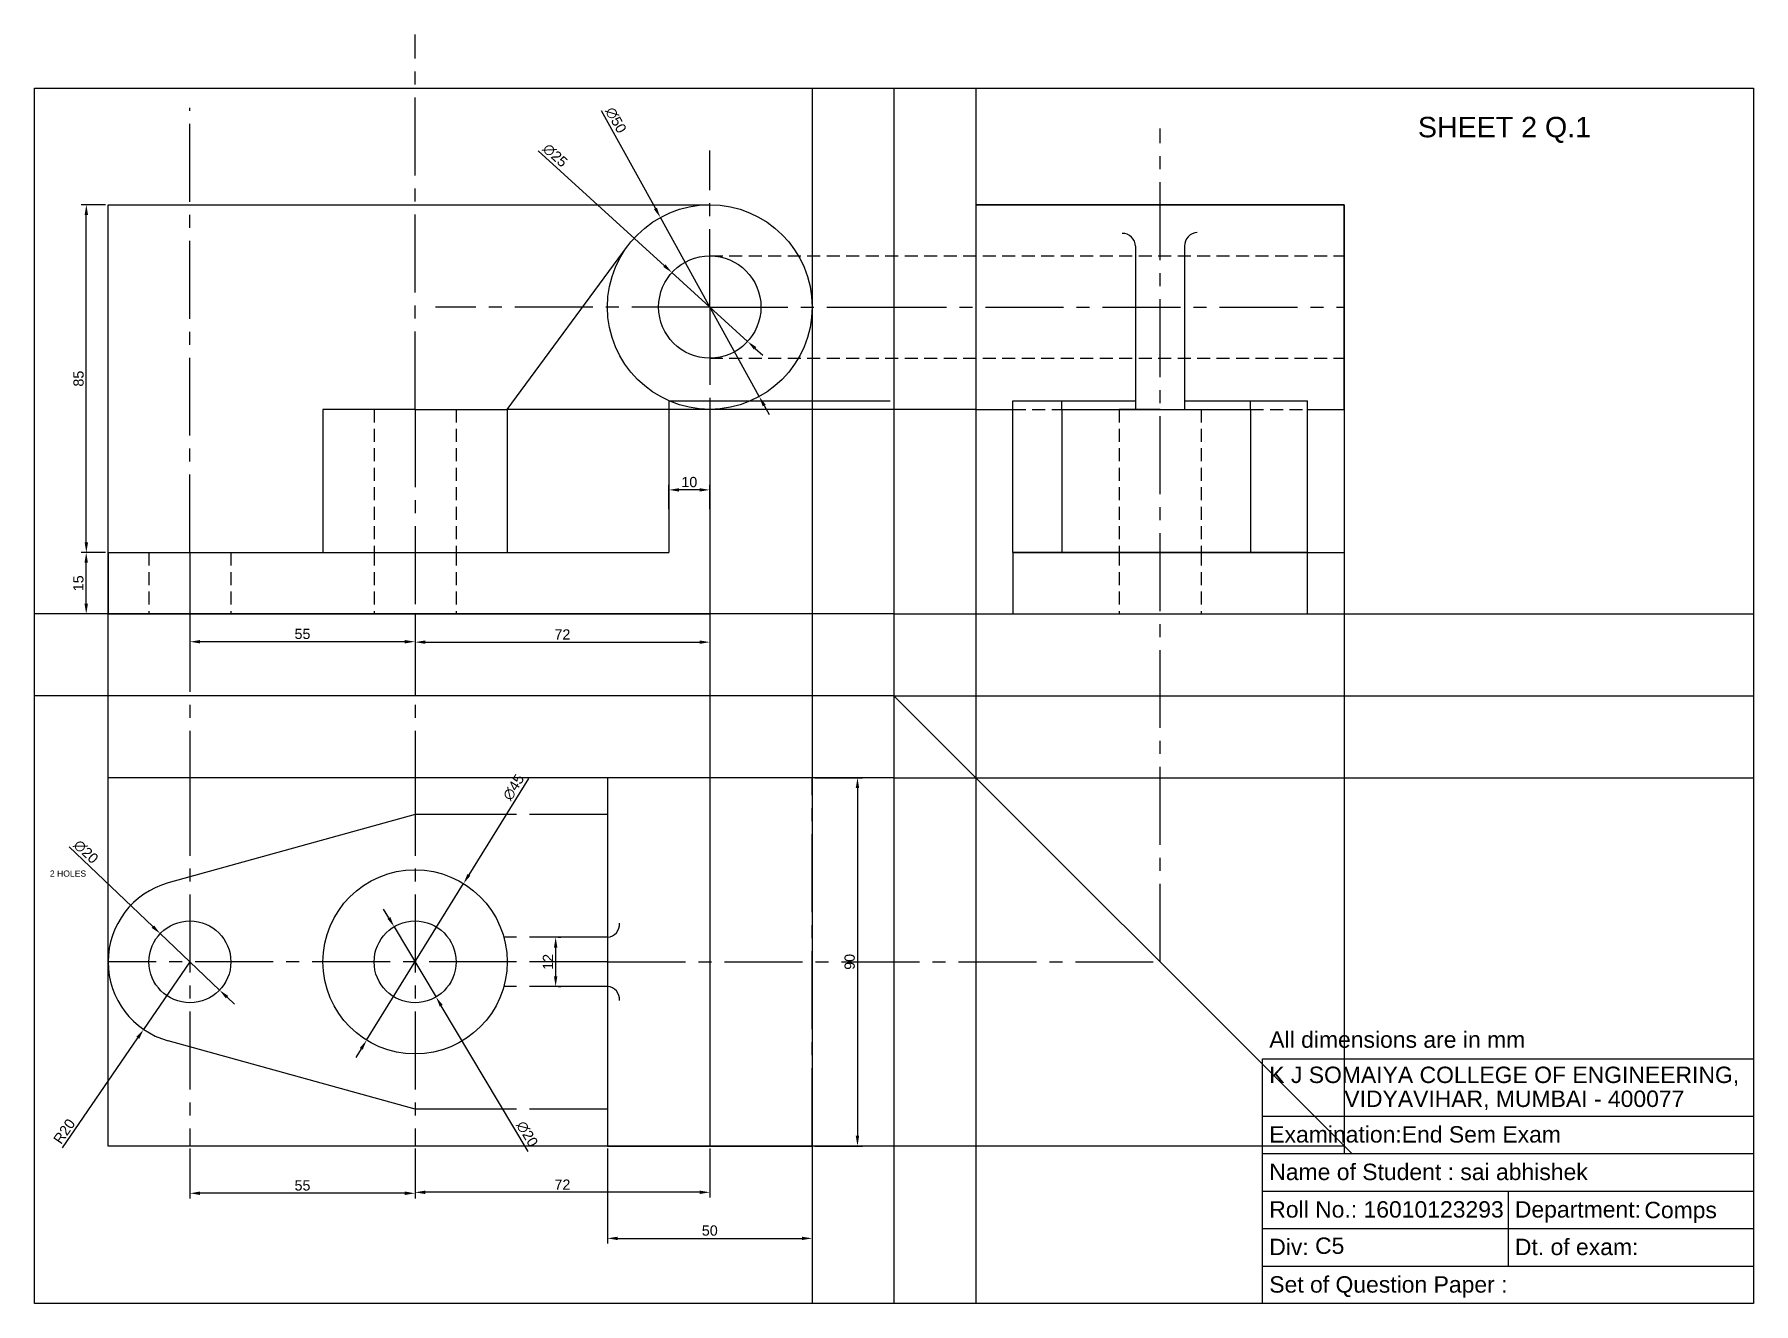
# Model space of a CAD drawing. Header units: millimetres. Extents: x 1601 to 2507, y 1695 to 2010.
# Drawn here: x 1600.5 to 2020.5, y 1700 to 2010.1 of the extents above; entities that cross this region are included whole.
import ezdxf

# ---------------------------------------------------------------- set-up
doc = ezdxf.new("R2010")
doc.units = ezdxf.units.MM
doc.linetypes.add('CENTER2', pattern=[28.575, 19.05, -3.175, 3.175, -3.175])
doc.linetypes.add('HIDDEN2', pattern=[4.7625, 3.175, -1.5875])
doc.styles.get("Standard").update_dxf_attribs({"font": 'arial.ttf'})
doc.dimstyles.new('ISO-25', dxfattribs={"dimtxt": 2.5, "dimasz": 2.5, "dimexe": 1.25, "dimexo": 0.625, "dimtad": 1, "dimtxsty": 'Standard', "dimcen": 2.5, "dimadec": 0, "dimazin": 0, "dimtfac": 1, "dimtmove": 0, "dimatfit": 3, "dimfxl": 1, "dimarcsym": 0})

msp = doc.modelspace()

# ---------------------------------------------------------------- texts
at = {"linetype": 'Continuous', "lineweight": 9}
msp.add_text('SHEET 2 Q.1', height=5, dxfattribs=at).set_placement((1938.512, 1984.933))
for s, height, p in [('All dimensions are in mm', 4.00791, (1902.209, 1762.473)), ('K J SOMAIYA COLLEGE OF ENGINEERING, ', 4.00791, (1902.209, 1753.865)), ('VIDYAVIHAR, MUMBAI - 400077', 4.00791, (1920.546, 1748.013)), ('Examination:End Sem Exam', 4.00791, (1902.209, 1739.317)), ('Name of Student : sai abhishek ', 4.00791, (1902.209, 1730.15)), ('Roll No.: 16010123293', 4.00791, (1902.209, 1720.983)), ('Department: ', 4.00791, (1962.209, 1720.983)), ('Div: ', 4.0079, (1902.209, 1711.817)), ('Dt. of exam:', 4.00791, (1962.209, 1711.817)), ('Set of Question Paper : ', 4.00791, (1902.209, 1702.65))]:
    msp.add_text(s, height=height).set_placement(p)
at = {"attachment_point": 1}
for s, width, insert, char_height in [('2 HOLES', 9.41898, (1604.325, 1805.791), 1.5), ('Comps', 120, (1993.853, 1724.845), 4), ('C5', 120, (1913.403, 1716.118), 4)]:
    msp.add_mtext_dynamic_manual_height_columns(s, width=width, gutter_width=42.5, heights=[0], dxfattribs=dict(at, insert=insert, char_height=char_height))

# ---------------------------------------------------------------- blocks, each defined once
blk = doc.blocks.new('*D44')
at = {"color": 0, "linetype": 'Continuous', "lineweight": -2, "transparency": 16777216}
for p, q in [((1693.53, 1867.84), (1693.53, 1860.34)), ((1765.53, 1867.84), (1765.53, 1860.34)), ((1696.03, 1861.59), (1763.03, 1861.59))]:
    blk.add_line(p, q, dxfattribs=at)
at = {"color": 0, "linetype": 'Continuous', "transparency": 16777216}
for points in [[(1696.03, 1862), (1696.03, 1861.17), (1693.53, 1861.59)], [(1763.03, 1862), (1763.03, 1861.17), (1765.53, 1861.59)]]:
    blk.add_solid(points, dxfattribs=at)
at = {"layer": 'Defpoints', "color": 0, "linetype": 'Continuous', "transparency": 16777216}
for p in [(1693.53, 1868.47), (1765.53, 1868.47), (1765.53, 1861.59)]:
    blk.add_point(p, dxfattribs=at)
at = {"color": 0, "linetype": 'Continuous', "transparency": 16777216, "insert": (1729.53, 1863.47), "char_height": 2.5, "attachment_point": 5}
blk.add_mtext('72', dxfattribs=at)
blk = doc.blocks.new('*D45')
at = {"color": 0, "linetype": 'Continuous', "lineweight": -2, "transparency": 16777216}
for p, q in [((1638.53, 1867.84), (1638.53, 1860.44)), ((1693.53, 1867.84), (1693.53, 1860.44)), ((1691.03, 1861.69), (1641.03, 1861.69))]:
    blk.add_line(p, q, dxfattribs=at)
at = {"color": 0, "linetype": 'Continuous', "transparency": 16777216}
for points in [[(1641.03, 1862.11), (1641.03, 1861.28), (1638.53, 1861.69)], [(1691.03, 1862.11), (1691.03, 1861.28), (1693.53, 1861.69)]]:
    blk.add_solid(points, dxfattribs=at)
at = {"layer": 'Defpoints', "color": 0, "linetype": 'Continuous', "transparency": 16777216}
for p in [(1638.53, 1868.47), (1693.53, 1868.47), (1638.53, 1861.69)]:
    blk.add_point(p, dxfattribs=at)
at = {"color": 0, "linetype": 'Continuous', "transparency": 16777216, "insert": (1666.03, 1863.59), "char_height": 2.5, "attachment_point": 5}
blk.add_mtext('55', dxfattribs=at)
blk = doc.blocks.new('*D46')
at = {"color": 0, "linetype": 'Continuous', "lineweight": -2, "transparency": 16777216}
for p, q in [((1723.62, 1981.61), (1754.44, 1953.56)), ((1774.78, 1935.05), (1756.29, 1951.88)), ((1776.63, 1933.37), (1778.47, 1931.69))]:
    blk.add_line(p, q, dxfattribs=at)
at = {"color": 0, "linetype": 'Continuous', "transparency": 16777216}
for points in [[(1754.72, 1953.87), (1754.16, 1953.25), (1756.29, 1951.88)], [(1776.91, 1933.68), (1776.34, 1933.06), (1774.78, 1935.05)]]:
    blk.add_solid(points, dxfattribs=at)
at = {"layer": 'Defpoints', "color": 0, "linetype": 'Continuous', "transparency": 16777216}
for p in [(1756.29, 1951.88), (1774.78, 1935.05)]:
    blk.add_point(p, dxfattribs=at)
at = {"color": 0, "linetype": 'Continuous', "transparency": 16777216, "insert": (1727.75, 1980.52), "char_height": 2.5, "attachment_point": 5, "rotation": 317.6977}
blk.add_mtext('∅25', dxfattribs=at)
blk = doc.blocks.new('*D47')
at = {"color": 0, "linetype": 'Continuous', "lineweight": -2, "transparency": 16777216}
for p, q in [((1739.03, 1991.47), (1752.24, 1967.54)), ((1777.61, 1921.58), (1753.45, 1965.35)), ((1778.82, 1919.39), (1780.03, 1917.2))]:
    blk.add_line(p, q, dxfattribs=at)
at = {"color": 0, "linetype": 'Continuous', "transparency": 16777216}
for points in [[(1752.61, 1967.74), (1751.88, 1967.34), (1753.45, 1965.35)], [(1779.19, 1919.59), (1778.46, 1919.19), (1777.61, 1921.58)]]:
    blk.add_solid(points, dxfattribs=at)
at = {"layer": 'Defpoints', "color": 0, "linetype": 'Continuous', "transparency": 16777216}
for p in [(1753.45, 1965.35), (1777.61, 1921.58)]:
    blk.add_point(p, dxfattribs=at)
at = {"color": 0, "linetype": 'Continuous', "transparency": 16777216, "insert": (1742.58, 1989.12), "char_height": 2.5, "attachment_point": 5, "rotation": 298.9005}
blk.add_mtext('∅50', dxfattribs=at)
blk = doc.blocks.new('*D48')
at = {"color": 0, "linetype": 'CENTER2', "lineweight": -2, "transparency": 16777216}
for p, q in [((1755.53, 1894.09), (1755.53, 1900.04)), ((1763.03, 1898.79), (1758.03, 1898.79)), ((1765.53, 1894.09), (1765.53, 1900.04))]:
    blk.add_line(p, q, dxfattribs=at)
at = {"color": 0, "linetype": 'CENTER2', "transparency": 16777216}
for points in [[(1758.03, 1899.2), (1758.03, 1898.37), (1755.53, 1898.79)], [(1763.03, 1899.2), (1763.03, 1898.37), (1765.53, 1898.79)]]:
    blk.add_solid(points, dxfattribs=at)
at = {"layer": 'Defpoints', "color": 0, "linetype": 'CENTER2', "transparency": 16777216}
for p in [(1755.53, 1898.79), (1755.53, 1893.47), (1765.53, 1893.47)]:
    blk.add_point(p, dxfattribs=at)
at = {"color": 0, "linetype": 'CENTER2', "transparency": 16777216, "insert": (1760.53, 1900.69), "char_height": 2.5, "attachment_point": 5}
blk.add_mtext('10', dxfattribs=at)
blk = doc.blocks.new('*D49')
at = {"color": 0, "lineweight": -2, "transparency": 16777216}
for p, q in [((1617.91, 1883.47), (1611.94, 1883.47)), ((1613.19, 1870.97), (1613.19, 1880.97)), ((1617.91, 1868.47), (1611.94, 1868.47))]:
    blk.add_line(p, q, dxfattribs=at)
at = {"color": 0, "transparency": 16777216}
for points in [[(1612.77, 1880.97), (1613.61, 1880.97), (1613.19, 1883.47)], [(1612.77, 1870.97), (1613.61, 1870.97), (1613.19, 1868.47)]]:
    blk.add_solid(points, dxfattribs=at)
at = {"layer": 'Defpoints', "color": 0, "transparency": 16777216}
for p in [(1613.19, 1883.47), (1618.53, 1883.47), (1618.53, 1868.47)]:
    blk.add_point(p, dxfattribs=at)
at = {"color": 0, "transparency": 16777216, "insert": (1611.29, 1875.97), "char_height": 2.5, "attachment_point": 5, "rotation": 90}
blk.add_mtext('15', dxfattribs=at)
blk = doc.blocks.new('*D50')
at = {"color": 0, "lineweight": -2, "transparency": 16777216}
for p, q in [((1617.91, 1968.47), (1611.97, 1968.47)), ((1613.22, 1885.97), (1613.22, 1965.97)), ((1617.91, 1883.47), (1611.97, 1883.47))]:
    blk.add_line(p, q, dxfattribs=at)
at = {"color": 0, "transparency": 16777216}
for points in [[(1612.81, 1965.97), (1613.64, 1965.97), (1613.22, 1968.47)], [(1612.81, 1885.97), (1613.64, 1885.97), (1613.22, 1883.47)]]:
    blk.add_solid(points, dxfattribs=at)
at = {"layer": 'Defpoints', "color": 0, "transparency": 16777216}
for p in [(1613.22, 1968.47), (1618.53, 1968.47), (1618.53, 1883.47)]:
    blk.add_point(p, dxfattribs=at)
at = {"color": 0, "transparency": 16777216, "insert": (1611.32, 1925.97), "char_height": 2.5, "attachment_point": 5, "rotation": 90}
blk.add_mtext('85', dxfattribs=at)
blk = doc.blocks.new('*D51')
at = {"color": 0, "lineweight": -2, "transparency": 16777216}
for p, q in [((1791.16, 1828.47), (1802.86, 1828.47)), ((1801.61, 1825.97), (1801.61, 1740.97)), ((1791.16, 1738.47), (1802.86, 1738.47))]:
    blk.add_line(p, q, dxfattribs=at)
at = {"color": 0, "transparency": 16777216}
for points in [[(1801.19, 1825.97), (1802.02, 1825.97), (1801.61, 1828.47)], [(1801.19, 1740.97), (1802.02, 1740.97), (1801.61, 1738.47)]]:
    blk.add_solid(points, dxfattribs=at)
at = {"layer": 'Defpoints', "color": 0, "transparency": 16777216}
for p in [(1790.53, 1828.47), (1790.53, 1738.47), (1801.61, 1738.47)]:
    blk.add_point(p, dxfattribs=at)
at = {"color": 0, "transparency": 16777216, "insert": (1799.71, 1783.47), "char_height": 2.5, "attachment_point": 5, "rotation": 90}
blk.add_mtext('90', dxfattribs=at)
blk = doc.blocks.new('*D52')
at = {"color": 0, "lineweight": -2, "transparency": 16777216}
for p, q in [((1693.53, 1737.84), (1693.53, 1725.91)), ((1765.53, 1737.84), (1765.53, 1725.91)), ((1763.03, 1727.16), (1696.03, 1727.16))]:
    blk.add_line(p, q, dxfattribs=at)
at = {"color": 0, "transparency": 16777216}
for points in [[(1696.03, 1727.58), (1696.03, 1726.74), (1693.53, 1727.16)], [(1763.03, 1727.58), (1763.03, 1726.74), (1765.53, 1727.16)]]:
    blk.add_solid(points, dxfattribs=at)
at = {"layer": 'Defpoints', "color": 0, "transparency": 16777216}
for p in [(1693.53, 1738.47), (1765.53, 1738.47), (1693.53, 1727.16)]:
    blk.add_point(p, dxfattribs=at)
at = {"color": 0, "transparency": 16777216, "insert": (1729.53, 1729.04), "char_height": 2.5, "attachment_point": 5}
blk.add_mtext('72', dxfattribs=at)
blk = doc.blocks.new('*D53')
at = {"color": 0, "lineweight": -2, "transparency": 16777216}
for p, q in [((1638.53, 1737.84), (1638.53, 1725.68)), ((1693.53, 1737.84), (1693.53, 1725.68)), ((1691.03, 1726.93), (1641.03, 1726.93))]:
    blk.add_line(p, q, dxfattribs=at)
at = {"color": 0, "transparency": 16777216}
for points in [[(1641.03, 1727.35), (1641.03, 1726.51), (1638.53, 1726.93)], [(1691.03, 1727.35), (1691.03, 1726.51), (1693.53, 1726.93)]]:
    blk.add_solid(points, dxfattribs=at)
at = {"layer": 'Defpoints', "color": 0, "transparency": 16777216}
for p in [(1638.53, 1738.47), (1693.53, 1738.47), (1638.53, 1726.93)]:
    blk.add_point(p, dxfattribs=at)
at = {"color": 0, "transparency": 16777216, "insert": (1666.03, 1728.83), "char_height": 2.5, "attachment_point": 5}
blk.add_mtext('55', dxfattribs=at)
blk = doc.blocks.new('*D54')
at = {"color": 0, "lineweight": -2, "transparency": 16777216}
for p, q in [((1609.03, 1811.55), (1629.48, 1792.09)), ((1645.77, 1776.57), (1631.29, 1790.36)), ((1647.59, 1774.85), (1649.4, 1773.13))]:
    blk.add_line(p, q, dxfattribs=at)
at = {"color": 0, "transparency": 16777216}
for points in [[(1629.76, 1792.39), (1629.19, 1791.78), (1631.29, 1790.36)], [(1647.87, 1775.15), (1647.3, 1774.55), (1645.77, 1776.57)]]:
    blk.add_solid(points, dxfattribs=at)
at = {"layer": 'Defpoints', "color": 0, "transparency": 16777216}
for p in [(1631.29, 1790.36), (1645.77, 1776.57)]:
    blk.add_point(p, dxfattribs=at)
at = {"color": 0, "transparency": 16777216, "insert": (1613.12, 1810.37), "char_height": 2.5, "attachment_point": 5, "rotation": 316.4115}
blk.add_mtext('∅20', dxfattribs=at)
blk = doc.blocks.new('*D55')
at = {"color": 0, "lineweight": -2, "transparency": 16777216}
for p, q in [((1638.53, 1783.47), (1627.22, 1766.97)), ((1607.37, 1738.01), (1625.81, 1764.91))]:
    blk.add_line(p, q, dxfattribs=at)
at = {"color": 0, "transparency": 16777216}
blk.add_solid([(1625.46, 1765.15), (1626.15, 1764.67), (1627.22, 1766.97)], dxfattribs=at)
at = {"layer": 'Defpoints', "color": 0, "transparency": 16777216}
for p in [(1638.53, 1783.47), (1627.22, 1766.97)]:
    blk.add_point(p, dxfattribs=at)
at = {"color": 0, "transparency": 16777216, "insert": (1607.84, 1742.06), "char_height": 2.5, "attachment_point": 5, "rotation": 55.5657}
blk.add_mtext('R20', dxfattribs=at)
blk = doc.blocks.new('*D56')
at = {"color": 0, "lineweight": -2, "transparency": 16777216}
for p, q in [((1721.27, 1828.29), (1706.69, 1804.73)), ((1681.69, 1764.33), (1705.37, 1802.6)), ((1680.38, 1762.21), (1679.06, 1760.08))]:
    blk.add_line(p, q, dxfattribs=at)
at = {"color": 0, "transparency": 16777216}
for points in [[(1706.33, 1804.95), (1707.04, 1804.51), (1705.37, 1802.6)], [(1680.02, 1762.43), (1680.73, 1761.99), (1681.69, 1764.33)]]:
    blk.add_solid(points, dxfattribs=at)
at = {"layer": 'Defpoints', "color": 0, "transparency": 16777216}
for p in [(1705.37, 1802.6), (1681.69, 1764.33)]:
    blk.add_point(p, dxfattribs=at)
at = {"color": 0, "transparency": 16777216, "insert": (1717.6, 1826.11), "char_height": 2.5, "attachment_point": 5, "rotation": 58.2496}
blk.add_mtext('∅45', dxfattribs=at)
blk = doc.blocks.new('*D57')
at = {"color": 0, "lineweight": -2, "transparency": 16777216}
for p, q in [((1687.13, 1794.2), (1685.85, 1796.35)), ((1688.41, 1792.06), (1698.65, 1774.88)), ((1721.15, 1737.17), (1699.94, 1772.73))]:
    blk.add_line(p, q, dxfattribs=at)
at = {"color": 0, "transparency": 16777216}
for points in [[(1687.49, 1794.42), (1686.77, 1793.99), (1688.41, 1792.06)], [(1700.29, 1772.95), (1699.58, 1772.52), (1698.65, 1774.88)]]:
    blk.add_solid(points, dxfattribs=at)
at = {"layer": 'Defpoints', "color": 0, "transparency": 16777216}
for p in [(1688.41, 1792.06), (1698.65, 1774.88)]:
    blk.add_point(p, dxfattribs=at)
at = {"color": 0, "transparency": 16777216, "insert": (1720.91, 1741.42), "char_height": 2.5, "attachment_point": 5, "rotation": 300.818}
blk.add_mtext('∅20', dxfattribs=at)
blk = doc.blocks.new('*D58')
at = {"color": 0, "lineweight": -2, "transparency": 16777216}
for p, q in [((1728.5, 1789.47), (1729.12, 1789.47)), ((1727.87, 1786.97), (1727.87, 1779.97)), ((1728.5, 1777.47), (1729.12, 1777.47))]:
    blk.add_line(p, q, dxfattribs=at)
at = {"color": 0, "transparency": 16777216}
for points in [[(1727.46, 1786.97), (1728.29, 1786.97), (1727.87, 1789.47)], [(1727.46, 1779.97), (1728.29, 1779.97), (1727.87, 1777.47)]]:
    blk.add_solid(points, dxfattribs=at)
at = {"layer": 'Defpoints', "color": 0, "transparency": 16777216}
for p in [(1727.87, 1789.47), (1727.87, 1777.47), (1727.87, 1777.47)]:
    blk.add_point(p, dxfattribs=at)
at = {"color": 0, "transparency": 16777216, "insert": (1725.99, 1783.47), "char_height": 2.5, "attachment_point": 5, "rotation": 90}
blk.add_mtext('12', dxfattribs=at)
blk = doc.blocks.new('*D59')
at = {"color": 0, "lineweight": -2, "transparency": 16777216}
for p, q in [((1740.53, 1737.84), (1740.53, 1714.66)), ((1790.53, 1737.84), (1790.53, 1714.66)), ((1743.03, 1715.91), (1788.03, 1715.91))]:
    blk.add_line(p, q, dxfattribs=at)
at = {"color": 0, "transparency": 16777216}
for points in [[(1743.03, 1716.32), (1743.03, 1715.49), (1740.53, 1715.91)], [(1788.03, 1716.32), (1788.03, 1715.49), (1790.53, 1715.91)]]:
    blk.add_solid(points, dxfattribs=at)
at = {"layer": 'Defpoints', "color": 0, "transparency": 16777216}
for p in [(1740.53, 1738.47), (1790.53, 1738.47), (1790.53, 1715.91)]:
    blk.add_point(p, dxfattribs=at)
at = {"color": 0, "transparency": 16777216, "insert": (1765.53, 1717.81), "char_height": 2.5, "attachment_point": 5}
blk.add_mtext('50', dxfattribs=at)

# ---------------------------------------------------------------- dimensions: what is measured, and where the dimension line sits
at = {"linetype": 'Continuous'}
for p1, p2, picture, middle in [((1777.614, 1921.581), (1753.449, 1965.354), '*D47', (1740.857, 1988.165)), ((1774.776, 1935.054), (1756.286, 1951.88), '*D46', (1726.419, 1979.06))]:
    dim = msp.add_diameter_dim_2p(p1=p1, p2=p2, dimstyle='ISO-25', dxfattribs=at)
    dim.commit()
    dim.dimension.update_dxf_attribs({"geometry": picture, "text_midpoint": middle, "dimtype": 163})
for p1, p2, distance, picture, middle in [((1618.531, 1883.467), (1618.531, 1968.467), 5.307, '*D50', (1611.323, 1925.967)), ((1618.531, 1868.467), (1618.531, 1883.467), 5.341, '*D49', (1611.289, 1875.967)), ((1790.531, 1828.467), (1790.531, 1738.467), 11.077, '*D51', (1799.707, 1783.467)), ((1727.874, 1789.467), (1727.874, 1777.467), 0, '*D58', (1725.994, 1783.467))]:
    dim = msp.add_aligned_dim(p1=p1, p2=p2, distance=distance, dimstyle='ISO-25')
    dim.commit()
    dim.dimension.update_dxf_attribs({"geometry": picture, "text_midpoint": middle})
at = {"linetype": 'CENTER2'}
dim = msp.add_linear_dim(base=(1755.531, 1898.787), p1=(1765.531, 1893.467), p2=(1755.531, 1893.467), dimstyle='ISO-25', dxfattribs=at)
dim.commit()
dim.dimension.update_dxf_attribs({"geometry": '*D48', "text_midpoint": (1760.531, 1900.688)})
at = {"linetype": 'Continuous'}
for base, p2, picture, middle in [((1638.531, 1861.692), (1638.531, 1868.467), '*D45', (1666.031, 1863.588)), ((1765.531, 1861.588), (1765.531, 1868.467), '*D44', (1729.531, 1863.468))]:
    dim = msp.add_linear_dim(base=base, p1=(1693.531, 1868.467), p2=p2, dimstyle='ISO-25', dxfattribs=at)
    dim.commit()
    dim.dimension.update_dxf_attribs({"geometry": picture, "text_midpoint": middle})
for p1, p2, picture, middle in [((1681.691, 1764.335), (1705.371, 1802.6), '*D56', (1719.277, 1825.072)), ((1645.774, 1776.573), (1631.288, 1790.362), '*D54', (1611.765, 1808.946)), ((1688.408, 1792.055), (1698.654, 1774.879), '*D57', (1719.22, 1740.405))]:
    dim = msp.add_diameter_dim_2p(p1=p1, p2=p2, dimstyle='ISO-25')
    dim.commit()
    dim.dimension.update_dxf_attribs({"geometry": picture, "text_midpoint": middle, "dimtype": 163})
dim = msp.add_radius_dim(center=(1638.531, 1783.467), mpoint=(1627.222, 1766.972), dimstyle='ISO-25')
dim.commit()
dim.dimension.update_dxf_attribs({"geometry": '*D55', "text_midpoint": (1609.408, 1740.988), "dimtype": 164})
for base, p1, p2, picture, middle in [((1638.531, 1726.931), (1693.531, 1738.467), (1638.531, 1738.467), '*D53', (1666.031, 1728.828)), ((1693.531, 1727.161), (1765.531, 1738.467), (1693.531, 1738.467), '*D52', (1729.531, 1729.041)), ((1790.531, 1715.907), (1740.531, 1738.467), (1790.531, 1738.467), '*D59', (1765.531, 1717.809))]:
    dim = msp.add_linear_dim(base=base, p1=p1, p2=p2, dimstyle='ISO-25')
    dim.commit()
    dim.dimension.update_dxf_attribs({"geometry": picture, "text_midpoint": middle})

# ---------------------------------------------------------------- linework, layer by layer
at = {"linetype": 'CENTER2'}
for p, q in [((1693.531, 1918.467), (1693.531, 2010.084)), ((1638.531, 1883.467), (1638.531, 1992.101)), ((1875.531, 1783.467), (1875.531, 1987.069)), ((1765.531, 1943.467), (1765.531, 1981.745)), ((1765.531, 1943.467), (1698.543, 1943.467)), ((1765.531, 1943.467), (1765.531, 1918.467)), ((1765.531, 1943.467), (1804.315, 1943.467)), ((1804.315, 1943.467), (1920.531, 1943.467)), ((1790.531, 1920.555), (1810.531, 1920.555)), ((1638.531, 1868.467), (1638.531, 1828.467)), ((1693.531, 1868.467), (1693.531, 1828.467)), ((1638.531, 1828.467), (1638.531, 1738.467)), ((1790.531, 1738.467), (1790.531, 1828.467)), ((1716.031, 1783.467), (1618.531, 1783.467)), ((1740.531, 1783.467), (1716.031, 1783.467)), ((1740.531, 1783.467), (1875.531, 1783.467))]:
    msp.add_line(p, q, dxfattribs=at)
for p, q in [((1600.531, 1996.967), (2020.531, 1996.967)), ((1600.531, 1699.967), (1600.531, 1996.967)), ((2020.531, 1996.967), (2020.531, 1699.967)), ((1618.531, 1828.467), (1618.531, 1968.467)), ((1830.531, 1968.467), (1920.531, 1968.467)), ((1830.531, 1968.467), (1830.531, 1918.467)), ((1920.531, 1968.467), (1920.531, 1736.634)), ((1920.531, 1968.467), (1920.531, 1918.467)), ((1755.531, 1920.555), (1790.531, 1920.555)), ((1839.531, 1918.467), (1839.531, 1920.555)), ((1851.567, 1918.467), (1851.567, 1920.555)), ((1897.645, 1918.467), (1897.645, 1920.555)), ((1911.531, 1918.467), (1911.531, 1920.555)), ((1765.531, 1918.467), (1716.031, 1918.467)), ((1830.531, 1918.467), (1765.531, 1918.467)), ((1830.531, 1918.467), (1839.531, 1918.467)), ((1851.567, 1918.467), (1897.645, 1918.467)), ((1875.531, 1918.467), (1865.531, 1918.467)), ((1875.531, 1918.467), (1885.531, 1918.467)), ((1839.531, 1883.467), (1920.531, 1883.467)), ((1875.531, 1883.467), (1865.531, 1883.467)), ((1875.531, 1883.467), (1885.531, 1883.467)), ((1765.531, 1868.467), (1765.531, 1738.467)), ((1830.531, 1868.467), (1830.531, 1868.467)), ((1875.531, 1868.467), (1911.531, 1868.467)), ((1920.531, 1868.467), (2020.531, 1868.467)), ((1810.531, 1848.467), (1922.365, 1736.634)), ((1618.531, 1738.467), (1618.531, 1828.467)), ((1740.531, 1819.467), (1740.531, 1747.467)), ((1900.531, 1759.791), (2020.531, 1759.791)), ((1900.531, 1699.967), (1900.531, 1759.791)), ((2020.531, 1754.967), (2020.531, 1699.967)), ((1900.531, 1745.801), (2020.531, 1745.801)), ((1740.531, 1738.467), (1618.531, 1738.467)), ((1920.531, 1738.467), (1618.531, 1738.467)), ((1900.531, 1736.634), (2020.531, 1736.634)), ((1900.531, 1727.467), (2020.531, 1727.467)), ((1960.531, 1727.467), (1960.531, 1709.134)), ((1900.531, 1718.301), (2020.531, 1718.301)), ((1900.531, 1709.134), (2020.531, 1709.134)), ((2020.531, 1699.967), (1600.531, 1699.967)), ((2020.531, 1699.967), (1900.531, 1699.967))]:
    msp.add_line(p, q)
at = {"linetype": 'Continuous'}
for p, q in [((1790.531, 1996.967), (1790.531, 1699.967)), ((1810.531, 1996.967), (1810.531, 1699.967)), ((1830.531, 1996.967), (1830.531, 1699.967)), ((1693.531, 1918.467), (1683.531, 1918.467)), ((1693.531, 1918.467), (1693.531, 1918.467)), ((1693.531, 1918.467), (1703.531, 1918.467)), ((1810.531, 1868.467), (1600.531, 1868.467)), ((1790.531, 1868.467), (1765.531, 1868.467)), ((1810.531, 1868.467), (1920.531, 1868.467)), ((1810.531, 1848.467), (1600.531, 1848.467)), ((1810.531, 1848.467), (2020.531, 1848.467)), ((1810.531, 1828.467), (1618.531, 1828.467)), ((1810.531, 1828.467), (2020.531, 1828.467))]:
    msp.add_line(p, q, dxfattribs=at)
at = {"linetype": 'HIDDEN2'}
for p, q in [((1830.531, 1968.467), (1920.531, 1968.467)), ((1765.531, 1955.967), (1920.531, 1955.967)), ((1765.531, 1930.967), (1920.531, 1930.967)), ((1683.531, 1918.467), (1683.531, 1883.467)), ((1703.531, 1918.467), (1703.531, 1883.467)), ((1839.531, 1918.467), (1851.567, 1918.467)), ((1865.531, 1918.467), (1865.531, 1883.467)), ((1885.531, 1918.467), (1885.531, 1883.467)), ((1897.645, 1918.467), (1911.531, 1918.467)), ((1683.531, 1883.467), (1683.531, 1868.467)), ((1703.531, 1883.467), (1703.531, 1868.467)), ((1865.531, 1883.467), (1865.531, 1868.467)), ((1885.531, 1883.467), (1885.531, 1868.467))]:
    msp.add_line(p, q, dxfattribs=at)
at = {"lineweight": 30}
for p, q in [((1920.531, 1968.467), (1830.531, 1968.467)), ((1830.531, 1968.467), (1830.531, 1918.467)), ((1920.531, 1918.467), (1920.531, 1968.467)), ((1869.531, 1958.306), (1869.531, 1918.467)), ((1881.531, 1958.306), (1881.531, 1918.467)), ((1839.531, 1920.555), (1869.531, 1920.555)), ((1881.531, 1920.555), (1911.531, 1920.555)), ((1830.531, 1918.467), (1839.531, 1918.467)), ((1839.531, 1883.467), (1839.531, 1918.467)), ((1851.567, 1918.467), (1851.567, 1883.467)), ((1851.567, 1918.467), (1897.645, 1918.467)), ((1851.567, 1918.467), (1897.645, 1918.467)), ((1897.645, 1918.467), (1897.645, 1883.467)), ((1911.531, 1883.467), (1911.531, 1918.467)), ((1618.531, 1883.467), (1618.531, 1868.467)), ((1911.531, 1883.467), (1839.531, 1883.467)), ((1839.531, 1883.467), (1839.531, 1868.467)), ((1911.531, 1868.467), (1911.531, 1883.467)), ((1839.531, 1868.467), (1911.531, 1868.467)), ((1790.531, 1828.467), (1740.531, 1828.467)), ((1740.531, 1828.467), (1740.531, 1738.467)), ((1790.531, 1828.467), (1790.531, 1738.467)), ((1693.531, 1819.467), (1633.189, 1802.741)), ((1715.217, 1819.467), (1693.531, 1819.467)), ((1693.531, 1747.467), (1633.189, 1764.194)), ((1715.217, 1747.467), (1693.531, 1747.467)), ((1740.531, 1738.467), (1790.531, 1738.467))]:
    msp.add_line(p, q, dxfattribs=at)
at = {"linetype": 'Continuous', "lineweight": 30}
for p, q in [((1716.031, 1918.467), (1745.411, 1958.306)), ((1755.531, 1920.555), (1755.531, 1883.467)), ((1693.531, 1918.467), (1671.031, 1918.467)), ((1671.031, 1918.467), (1671.031, 1883.467)), ((1693.531, 1918.467), (1716.031, 1918.467)), ((1716.031, 1918.467), (1716.031, 1883.467)), ((1765.531, 1918.467), (1765.531, 1868.467)), ((1618.531, 1883.467), (1755.531, 1883.467)), ((1618.531, 1868.467), (1765.531, 1868.467))]:
    msp.add_line(p, q, dxfattribs=at)
at = {"linetype": 'CENTER2', "lineweight": -3}
for p, q in [((1693.531, 1918.467), (1693.531, 1848.467)), ((1638.531, 1883.467), (1638.531, 1868.467)), ((1693.531, 1828.467), (1693.531, 1738.467))]:
    msp.add_line(p, q, dxfattribs=at)
at = {"linetype": 'CENTER2', "lineweight": 30}
for p, q in [((1911.531, 1918.467), (1920.531, 1918.467)), ((1740.531, 1819.467), (1715.217, 1819.467)), ((1740.531, 1789.467), (1715.217, 1789.467)), ((1740.531, 1777.467), (1715.217, 1777.467)), ((1740.531, 1747.467), (1715.217, 1747.467))]:
    msp.add_line(p, q, dxfattribs=at)
at = {"linetype": 'HIDDEN2', "lineweight": -3}
for p, q in [((1628.531, 1883.467), (1628.531, 1868.467)), ((1648.531, 1883.467), (1648.531, 1868.467))]:
    msp.add_line(p, q, dxfattribs=at)
at = {"linetype": 'Continuous'}
for points in [[(1618.531, 1968.467), (1765.531, 1968.467)], [(1790.531, 1968.467), (1790.531, 1868.467), (1618.531, 1868.467)]]:
    msp.add_lwpolyline(points, dxfattribs=at)
at = {"linetype": 'Continuous', "lineweight": 30}
for radius in [25, 12.5]:
    msp.add_circle((1765.531, 1943.467), radius, dxfattribs=at)
at = {"lineweight": 30}
for centre, radius in [((1693.531, 1783.467), 22.5), ((1638.531, 1783.467), 10), ((1693.531, 1783.467), 10)]:
    msp.add_circle(centre, radius, dxfattribs=at)
for centre, radius, start, end in [((1866.356, 1958.279), 3.185, 0.47902, 91.54546), ((1884.693, 1958.477), 3.185, 91.2476, 182.31404), ((1638.531, 1783.467), 20, 105.49322, 254.50678), ((1740.305, 1792.644), 3.185, 274.06685, 5.13329), ((1740.305, 1774.291), 3.185, 354.86671, 85.93315)]:
    msp.add_arc(centre, radius, start, end, dxfattribs=at)

msp.set_redraw_order([(e.dxf.handle, doc.entitydb.next_handle()) for e in msp.query("TEXT MTEXT ATTDEF DIMENSION ARC_DIMENSION")])  # texts and dimensions are drawn at this point

doc.saveas('drawing.dxf')
